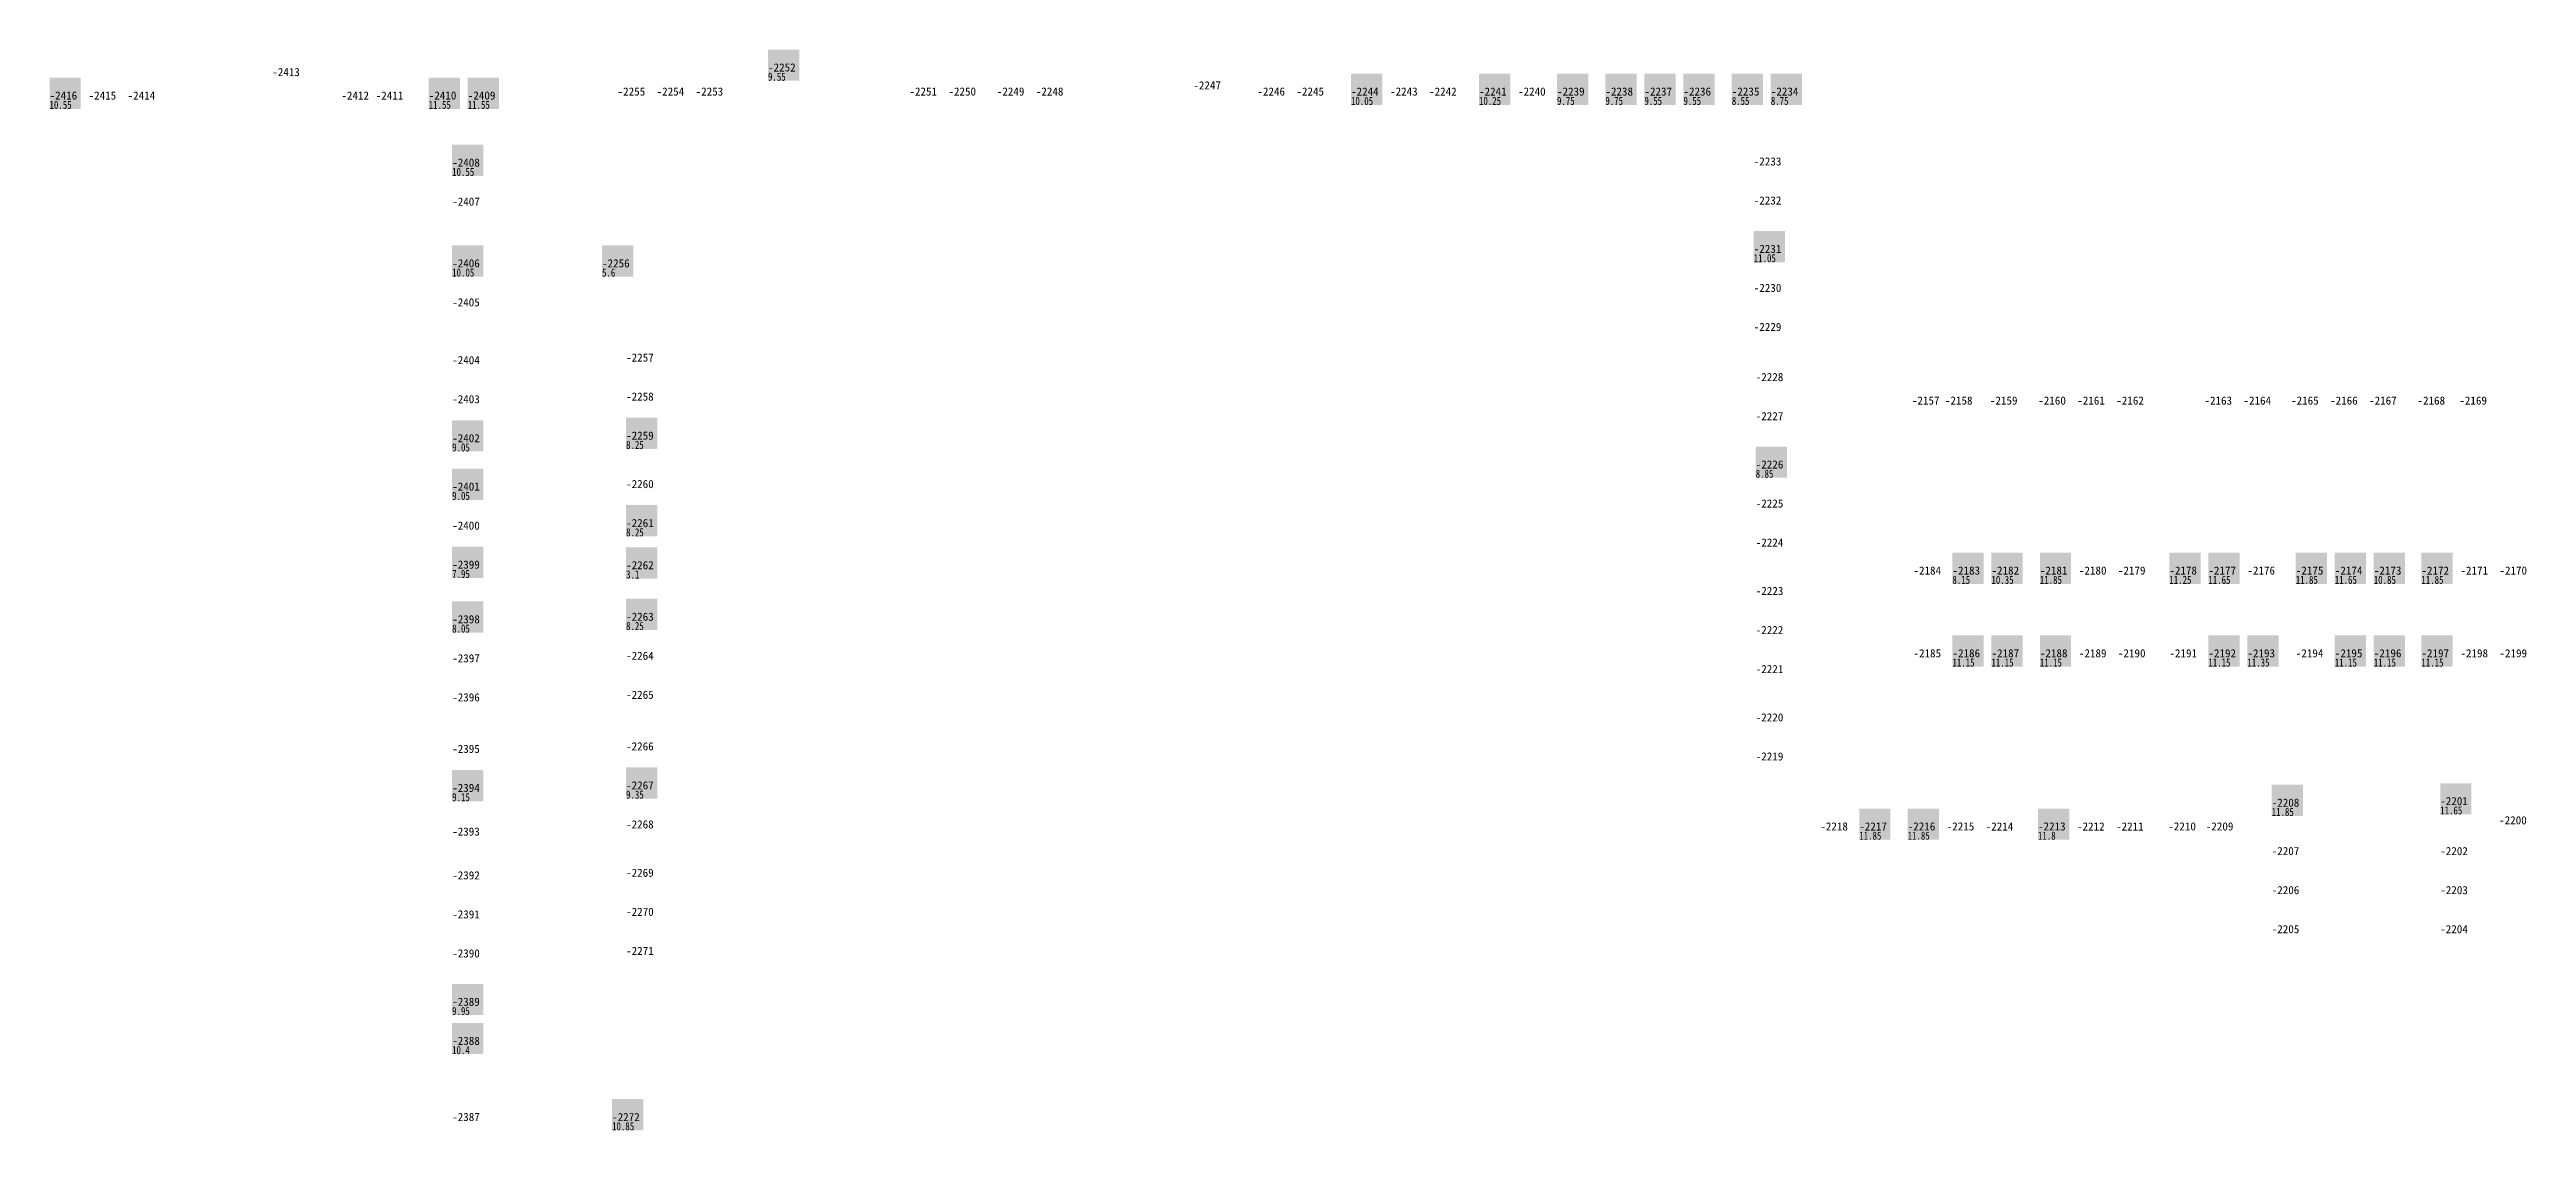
# Model space of a CAD drawing. Header units: millimetres. Extents: x -291287 to 173786, y -607295 to -295550.
# Drawn here: x 15063 to 173786, y -557884 to -488652 of the extents above; entities that cross this region are included whole.
import ezdxf
from ezdxf.enums import TextEntityAlignment as Align

# ---------------------------------------------------------------- set-up
doc = ezdxf.new("R2010")
doc.units = ezdxf.units.MM
doc.header["$LTSCALE"] = 100
for name, color, linetype in [('a_parking_number', 200, 'Continuous'), ('a_parking_price', 221, 'Continuous'), ('a_parking_sales_mark', 180, 'Continuous')]:
    doc.layers.add(name, color=color, linetype=linetype)
doc.styles.add('华文细黑', font='STXIHEI.TTF')
doc.styles.add('黑体', font='simhei.ttf', dxfattribs={"width": 0.8})

msp = doc.modelspace()

# ---------------------------------------------------------------- texts
at = {"layer": 'a_parking_number', "style": '华文细黑'}
for s, p in [('-2413', (30218, -490099, 0)), ('-2252', (61990, -489802, 0)), ('-2416', (15950, -491600, 0)), ('-2415', (18450, -491600, 0)), ('-2414', (20950, -491600, 0)), ('-2412', (34650, -491600)), ('-2411', (36850, -491600)), ('-2410', (40250, -491600)), ('-2409', (42750, -491600)), ('-2255', (52350, -491345, 0)), ('-2254', (54850, -491345, 0)), ('-2253', (57350, -491345, 0)), ('-2251', (71050, -491345, 0)), ('-2250', (73550, -491345, 0)), ('-2249', (76650, -491345, 0)), ('-2248', (79150, -491345, 0)), ('-2247', (89245, -490943, 0)), ('-2246', (93350, -491345, 0)), ('-2245', (95850, -491345, 0)), ('-2244', (99350, -491345, 0)), ('-2243', (101850, -491345, 0)), ('-2242', (104350, -491345, 0)), ('-2241', (107550, -491345, 0)), ('-2240', (110050, -491345, 0)), ('-2239', (112550, -491345, 0)), ('-2238', (115650, -491345, 0)), ('-2237', (118150, -491345, 0)), ('-2236', (120650, -491345, 0)), ('-2235', (123750, -491345, 0)), ('-2234', (126250, -491345, 0)), ('-2408', (41750, -495897, 0)), ('-2233', (125157, -495821, 0)), ('-2407', (41750, -498397, 0)), ('-2232', (125157, -498321, 0)), ('-2231', (125157, -501421, 0)), ('-2406', (41750, -502347, 0)), ('-2256', (51354, -502347, 0)), ('-2405', (41750, -504847, 0)), ('-2230', (125157, -503921, 0)), ('-2229', (125157, -506421, 0)), ('-2404', (41750, -508547, 0)), ('-2257', (52895, -508384, 0)), ('-2228', (125283, -509631, 0)), ('-2403', (41750, -511047, 0)), ('-2258', (52895, -510884, 0)), ('-2157', (135287, -511139)), ('-2158', (137405, -511139, 0)), ('-2159', (140287, -511139)), ('-2160', (143387, -511139)), ('-2161', (145887, -511139)), ('-2162', (148387, -511139)), ('-2163', (154037, -511139)), ('-2164', (156537, -511139)), ('-2165', (159587, -511139)), ('-2166', (162087, -511139)), ('-2167', (164587, -511139)), ('-2168', (167687, -511139)), ('-2169', (170371, -511139, 0)), ('-2227', (125283, -512131, 0)), ('-2402', (41750, -513547, 0)), ('-2259', (52895, -513384, 0)), ('-2226', (125283, -515231, 0)), ('-2401', (41750, -516647, 0)), ('-2260', (52895, -516484, 0)), ('-2400', (41750, -519147, 0)), ('-2261', (52895, -518984, 0)), ('-2225', (125283, -517731, 0)), ('-2224', (125283, -520231, 0)), ('-2399', (41750, -521647, 0)), ('-2262', (52895, -521684, 0)), ('-2184', (135390, -522026)), ('-2183', (137890, -522026, 0)), ('-2182', (140390, -522026)), ('-2181', (143490, -522026)), ('-2180', (145990, -522026, 0)), ('-2179', (148490, -522026)), ('-2178', (151790, -522026)), ('-2177', (154290, -522026, 0)), ('-2176', (156790, -522026)), ('-2175', (159890, -522026, 0)), ('-2174', (162390, -522026, 0)), ('-2173', (164890, -522026)), ('-2172', (167940, -522026)), ('-2171', (170440, -522026, 0)), ('-2170', (172940, -522026)), ('-2223', (125283, -523331, 0)), ('-2398', (41750, -525147, 0)), ('-2263', (52895, -524984, 0)), ('-2222', (125283, -525831, 0)), ('-2397', (41750, -527647, 0)), ('-2264', (52895, -527484, 0)), ('-2221', (125283, -528331, 0)), ('-2185', (135390, -527326, 0)), ('-2186', (137890, -527326, 0)), ('-2187', (140390, -527326)), ('-2188', (143490, -527326, 0)), ('-2189', (145990, -527326, 0)), ('-2190', (148490, -527326, 0)), ('-2191', (151790, -527326, 0)), ('-2192', (154290, -527326, 0)), ('-2193', (156790, -527326, 0)), ('-2194', (159890, -527326, 0)), ('-2195', (162390, -527326, 0)), ('-2196', (164890, -527326, 0)), ('-2197', (167940, -527326, 0)), ('-2198', (170440, -527326, 0)), ('-2199', (172940, -527326, 0)), ('-2396', (41750, -530147, 0)), ('-2265', (52895, -529984, 0)), ('-2220', (125283, -531431, 0)), ('-2395', (41750, -533447, 0)), ('-2266', (52895, -533284, 0)), ('-2219', (125283, -533931, 0)), ('-2394', (41750, -535947, 0)), ('-2267', (52895, -535784, 0)), ('-2268', (52895, -538284, 0)), ('-2208', (158347, -536894, 0)), ('-2201', (169147, -536794)), ('-2200', (172921, -538020)), ('-2393', (41750, -538747)), ('-2218', (129420, -538414, 0)), ('-2217', (131920, -538414, 0)), ('-2216', (135020, -538414, 0)), ('-2215', (137520, -538414, 0)), ('-2214', (140020, -538414, 0)), ('-2213', (143370, -538414, 0)), ('-2212', (145870, -538414, 0)), ('-2211', (148370, -538414, 0)), ('-2210', (151720, -538414, 0)), ('-2209', (154123, -538414, 0)), ('-2269', (52895, -541384, 0)), ('-2207', (158347, -539994, 0)), ('-2202', (169147, -539994, 0)), ('-2392', (41750, -541547)), ('-2206', (158347, -542494, 0)), ('-2203', (169147, -542494, 0)), ('-2391', (41750, -544047)), ('-2270', (52895, -543884, 0)), ('-2205', (158347, -544994, 0)), ('-2204', (169147, -544994, 0)), ('-2390', (41750, -546547)), ('-2271', (52895, -546384, 0)), ('-2389', (41750, -549647)), ('-2388', (41750, -552147)), ('-2387', (41750, -557026)), ('-2272', (52000, -557026, 0))]:
    msp.add_text(s, height=520, dxfattribs=at).set_placement(p, align=Align.MIDDLE)
at = {"layer": 'a_parking_price', "style": '黑体', "width": 0.8}
for s, p in [('9.55', (61103, -490652)), ('10.55', (15063, -492450)), ('11.55', (39363, -492450)), ('11.55', (41863, -492450)), ('10.05', (98463, -492201)), ('10.25', (106663, -492201)), ('9.75', (111663, -492195)), ('9.75', (114763, -492195)), ('9.55', (117263, -492195)), ('9.55', (119763, -492195)), ('8.55', (122863, -492195)), ('8.75', (125363, -492195)), ('10.55', (40863, -496747)), ('10.05', (40863, -503197)), ('5.6', (50467, -503197)), ('11.05', (124270, -502271)), ('9.05', (40863, -514397)), ('8.25', (52009, -514234)), ('8.85', (124396, -516080)), ('9.05', (40863, -517497)), ('8.25', (52009, -519834)), ('7.95', (40863, -522497)), ('3.1', (52009, -522534)), ('8.15', (137003, -522876)), ('10.35', (139503, -522876)), ('11.85', (142603, -522876)), ('11.25', (150903, -522876)), ('11.65', (153403, -522876)), ('11.85', (159003, -522876)), ('11.65', (161503, -522876)), ('10.85', (164003, -522876)), ('11.85', (167053, -522876)), ('8.25', (52009, -525834)), ('8.05', (40863, -525997)), ('11.15', (137003, -528176)), ('11.15', (139503, -528176)), ('11.15', (142603, -528176)), ('11.15', (153403, -528176)), ('11.35', (155903, -528176)), ('11.15', (161503, -528176)), ('11.15', (164003, -528176)), ('11.15', (167053, -528176)), ('9.15', (40863, -536797)), ('9.35', (52009, -536634)), ('11.85', (157460, -537744)), ('11.65', (168260, -537644)), ('11.85', (131033, -539264)), ('11.85', (134133, -539264)), ('11.8', (142483, -539264)), ('9.95', (40863, -550497)), ('10.4', (40863, -552997)), ('10.85', (51113, -557876))]:
    msp.add_text(s, height=520, dxfattribs=at).set_placement(p)

# ---------------------------------------------------------------- linework, layer by layer
at = {"layer": 'a_parking_sales_mark'}
for points in [[(61103, -490652), (63103, -490652), (61103, -488652), (63103, -488652)], [(15063, -492450), (17063, -492450), (15063, -490450), (17063, -490450)], [(39363, -492450), (41363, -492450), (39363, -490450), (41363, -490450)], [(41863, -492450), (43863, -492450), (41863, -490450), (43863, -490450)], [(98463, -492201), (100463, -492201), (98463, -490201), (100463, -490201)], [(106663, -492201), (108663, -492201), (106663, -490201), (108663, -490201)], [(111663, -492195), (113663, -492195), (111663, -490195), (113663, -490195)], [(114763, -492195), (116763, -492195), (114763, -490195), (116763, -490195)], [(117263, -492195), (119263, -492195), (117263, -490195), (119263, -490195)], [(119763, -492195), (121763, -492195), (119763, -490195), (121763, -490195)], [(122863, -492195), (124863, -492195), (122863, -490195), (124863, -490195)], [(125363, -492195), (127363, -492195), (125363, -490195), (127363, -490195)], [(40863, -496747), (42863, -496747), (40863, -494747), (42863, -494747)], [(40863, -503197), (42863, -503197), (40863, -501197), (42863, -501197)], [(50467, -503197), (52467, -503197), (50467, -501197), (52467, -501197)], [(124270, -502271), (126270, -502271), (124270, -500271), (126270, -500271)], [(40863, -514397), (42863, -514397), (40863, -512397), (42863, -512397)], [(52009, -514234), (54009, -514234), (52009, -512234), (54009, -512234)], [(124396, -516080), (126396, -516080), (124396, -514080), (126396, -514080)], [(40863, -517497), (42863, -517497), (40863, -515497), (42863, -515497)], [(52009, -519834), (54009, -519834), (52009, -517834), (54009, -517834)], [(40863, -522497), (42863, -522497), (40863, -520497), (42863, -520497)], [(52009, -522534), (54009, -522534), (52009, -520534), (54009, -520534)], [(137003, -522876), (139003, -522876), (137003, -520876), (139003, -520876)], [(139503, -522876), (141503, -522876), (139503, -520876), (141503, -520876)], [(142603, -522876), (144603, -522876), (142603, -520876), (144603, -520876)], [(150903, -522876), (152903, -522876), (150903, -520876), (152903, -520876)], [(153403, -522876), (155403, -522876), (153403, -520876), (155403, -520876)], [(159003, -522876), (161003, -522876), (159003, -520876), (161003, -520876)], [(161503, -522876), (163503, -522876), (161503, -520876), (163503, -520876)], [(164003, -522876), (166003, -522876), (164003, -520876), (166003, -520876)], [(167053, -522876), (169053, -522876), (167053, -520876), (169053, -520876)], [(40863, -525997), (42863, -525997), (40863, -523997), (42863, -523997)], [(52009, -525834), (54009, -525834), (52009, -523834), (54009, -523834)], [(137003, -528176), (139003, -528176), (137003, -526176), (139003, -526176)], [(139503, -528176), (141503, -528176), (139503, -526176), (141503, -526176)], [(142603, -528176), (144603, -528176), (142603, -526176), (144603, -526176)], [(153403, -528176), (155403, -528176), (153403, -526176), (155403, -526176)], [(155903, -528176), (157903, -528176), (155903, -526176), (157903, -526176)], [(161503, -528176), (163503, -528176), (161503, -526176), (163503, -526176)], [(164003, -528176), (166003, -528176), (164003, -526176), (166003, -526176)], [(167053, -528176), (169053, -528176), (167053, -526176), (169053, -526176)], [(40863, -536797), (42863, -536797), (40863, -534797), (42863, -534797)], [(52009, -536634), (54009, -536634), (52009, -534634), (54009, -534634)], [(157460, -537744), (159460, -537744), (157460, -535744), (159460, -535744)], [(168260, -537644), (170260, -537644), (168260, -535644), (170260, -535644)], [(131033, -539264), (133033, -539264), (131033, -537264), (133033, -537264)], [(134133, -539264), (136133, -539264), (134133, -537264), (136133, -537264)], [(142483, -539264), (144483, -539264), (142483, -537264), (144483, -537264)], [(40863, -550497), (42863, -550497), (40863, -548497), (42863, -548497)], [(40863, -552997), (42863, -552997), (40863, -550997), (42863, -550997)], [(51113, -557876), (53113, -557876), (51113, -555876), (53113, -555876)]]:
    msp.add_solid(points, dxfattribs=at)

msp.set_redraw_order([(e.dxf.handle, doc.entitydb.next_handle()) for e in msp.query("TEXT MTEXT ATTDEF DIMENSION ARC_DIMENSION")])  # texts and dimensions are drawn at this point

doc.saveas('drawing.dxf')
